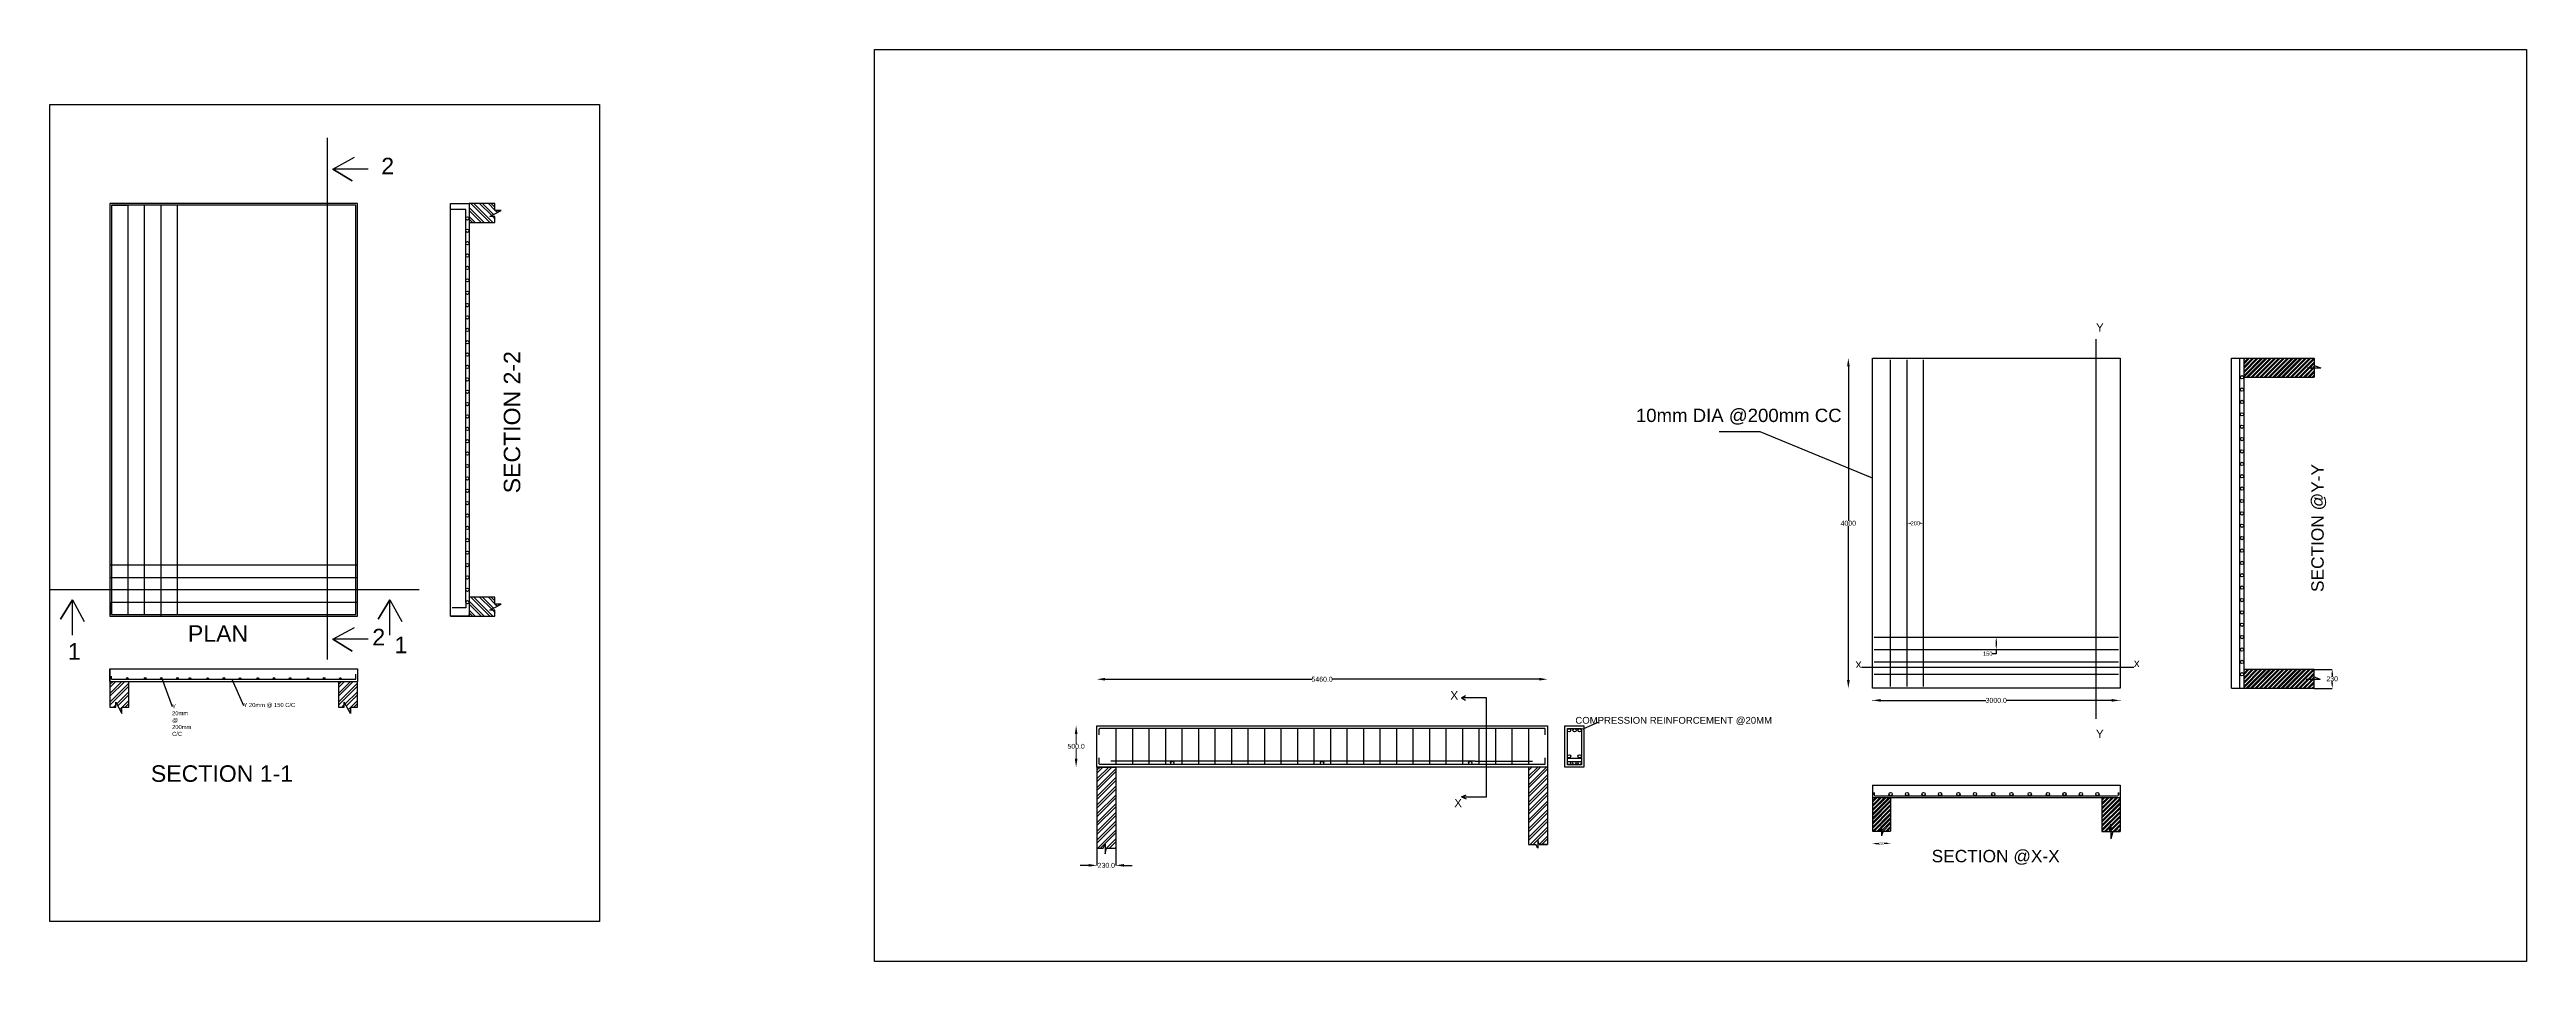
# Model space of a CAD drawing. Header units: millimetres. Extents: x -15359 to 171203, y -161916 to 32466.
# Drawn here: x 4728 to 34741, y -24000 to -12951 of the extents above; entities that cross this region are included whole.
import ezdxf
from ezdxf import colors
from ezdxf.entities.mleader import LeaderData, LeaderLine
from ezdxf.math import Vec2, Vec3

# ---------------------------------------------------------------- set-up
doc = ezdxf.new("R2010")
doc.units = ezdxf.units.MM
doc.header["$MEASUREMENT"] = 0
doc.styles.get("Standard").update_dxf_attribs({"font": 'Arial.ttf'})
doc.dimstyles.get("Standard").update_dxf_attribs({"dimtxt": 0.18, "dimasz": 0.18, "dimexe": 0.18, "dimexo": 0.0625, "dimgap": 0.09, "dimtad": 0, "dimtih": 1, "dimtoh": 1, "dimzin": 0, "dimdsep": 46, "dimtxsty": 'Standard', "dimcen": 0.09, "dimadec": 0, "dimazin": 0, "dimtfac": 1, "dimtofl": 0, "dimtmove": 0, "dimatfit": 3, "dimfxl": 0, "dimtolj": 1, "dimtzin": 0, "dimarcsym": 0})

msp = doc.modelspace()

# ---------------------------------------------------------------- texts
for s, height, p in [('Y', 100, (29524.76747, -16367.81337)), ('10mm DIA @200mm CC', 161.1657344, (23949.99062, -17464.03641)), ('x', 100, (29983.78088, -20432.97857)), ('X', 102.89906, (21701.16176, -20827.79839)), ('COMPRESSION REINFORCEMENT @20MM', 82.9340004, (23216.33751, -21119.95355)), ('Y', 100, (29524.76747, -21292.96443)), ('X', 100, (21749.20403, -22130.92751)), ('SECTION @X-X', 150, (27533.81509, -22798.33115))]:
    msp.add_text(s, height=height).set_placement(p)
for s, height, rotation, p in [('SECTION @Y-Y', 150, 90, (32283.85766, -19524.10238)), ('x', 100, 180, (26682.5979, -20365.38323))]:
    msp.add_text(s, height=height, rotation=rotation).set_placement(p)
at = {"char_height": 200, "attachment_point": 1}
for s, insert in [('2', (8747.76891, -14262.20878)), ('PLAN', (6404.76872, -19927.28803)), ('2', (8639.4992, -19970.00792)), ('1', (8908.00455, -20065.224)), ('1', (4949.71594, -20143.1278)), ('SECTION 1-1', (5956.26085, -21623.51634))]:
    msp.add_mtext_dynamic_manual_height_columns(s, width=2406.6417052, gutter_width=1, heights=[0], dxfattribs=dict(at, insert=insert))
at = {"insert": (10231.80794, -18328.04902), "char_height": 200, "attachment_point": 1, "rotation": 90}
msp.add_mtext_dynamic_manual_height_columns('SECTION 2-2', width=2406.6417052, gutter_width=1, heights=[0], dxfattribs=at)

# ---------------------------------------------------------------- blocks, each defined once
blk = doc.blocks.new('*D206')
at = {"color": 0, "lineweight": -2}
for p, q in [((26816, -20836), (26816, -20837)), ((26916, -20837), (28192, -20837)), ((29716, -20837), (28441, -20837)), ((29816, -20837), (29816, -20836))]:
    blk.add_line(p, q, dxfattribs=at)
at = {"color": 0}
for points in [[(26916, -20820), (26916, -20853), (26816, -20837)], [(29716, -20820), (29716, -20853), (29816, -20837)]]:
    blk.add_solid(points, dxfattribs=at)
at = {"layer": 'Defpoints', "color": 0}
for p in [(26816, -20836), (29816, -20837), (29816, -20837)]:
    blk.add_point(p, dxfattribs=at)
at = {"color": 0, "insert": (28316, -20837), "char_height": 60, "attachment_point": 5}
blk.add_mtext('\\A1;3000.0', dxfattribs=at)
blk = doc.blocks.new('*D207')
at = {"color": 0, "lineweight": -2}
for p, q in [((26524, -16691), (26524, -16691)), ((26524, -20691), (26524, -20691))]:
    blk.add_line(p, q, dxfattribs=at)
at = {"color": 0, "lineweight": -3}
for p, q in [((26524, -16791), (26524, -18660)), ((26524, -20591), (26524, -18721))]:
    blk.add_line(p, q, dxfattribs=at)
at = {"color": 0}
for points in [[(26508, -16791), (26541, -16791), (26524, -16691)], [(26508, -20591), (26541, -20591), (26524, -20691)]]:
    blk.add_solid(points, dxfattribs=at)
at = {"layer": 'Defpoints', "color": 0}
for p in [(26524, -16691), (26524, -20691), (26524, -20691)]:
    blk.add_point(p, dxfattribs=at)
at = {"color": 0, "insert": (26524, -18691), "char_height": 60, "attachment_point": 5}
blk.add_mtext('\\A1;4000', dxfattribs=at)
blk = doc.blocks.new('*D208')
at = {"color": 0, "lineweight": -2}
for p, q in [((17518, -20581), (20024, -20581)), ((22778, -20581), (20273, -20581))]:
    blk.add_line(p, q, dxfattribs=at)
at = {"color": 0}
for points in [[(17518, -20564), (17518, -20597), (17418, -20581)], [(22778, -20564), (22778, -20597), (22878, -20581)]]:
    blk.add_solid(points, dxfattribs=at)
at = {"layer": 'Defpoints', "color": 0}
for p in [(17418, -20581), (22878, -20581), (22878, -20581)]:
    blk.add_point(p, dxfattribs=at)
at = {"color": 0, "insert": (20148, -20581), "char_height": 60, "attachment_point": 5}
blk.add_mtext('\\A1;5460.0', dxfattribs=at)
blk = doc.blocks.new('*D209')
at = {"color": 0, "lineweight": -2}
for p, q in [((17167, -21144), (17167, -21144)), ((17167, -21644), (17167, -21644))]:
    blk.add_line(p, q, dxfattribs=at)
at = {"color": 0, "lineweight": 15}
for p, q in [((17167, -21244), (17167, -21364)), ((17167, -21544), (17167, -21425))]:
    blk.add_line(p, q, dxfattribs=at)
at = {"color": 0}
for points in [[(17151, -21244), (17184, -21244), (17167, -21144)], [(17151, -21544), (17184, -21544), (17167, -21644)]]:
    blk.add_solid(points, dxfattribs=at)
at = {"layer": 'Defpoints', "color": 0}
for p in [(17167, -21144), (17167, -21644), (17167, -21644)]:
    blk.add_point(p, dxfattribs=at)
at = {"color": 0, "insert": (17167, -21394), "char_height": 60, "attachment_point": 5}
blk.add_mtext('\\A1;500.0', dxfattribs=at)
blk = doc.blocks.new('*D213')
at = {"color": 0, "lineweight": -2}
for p, q in [((17418, -22628), (17418, -22836)), ((17648, -22628), (17648, -22836)), ((17318, -22836), (17218, -22836)), ((17748, -22836), (17848, -22836))]:
    blk.add_line(p, q, dxfattribs=at)
at = {"color": 0}
for points in [[(17318, -22819), (17318, -22852), (17418, -22836)], [(17748, -22819), (17748, -22852), (17648, -22836)]]:
    blk.add_solid(points, dxfattribs=at)
at = {"layer": 'Defpoints', "color": 0}
for p in [(17418, -22628), (17648, -22628), (17648, -22836)]:
    blk.add_point(p, dxfattribs=at)
at = {"color": 0, "insert": (17533, -22836), "char_height": 60, "attachment_point": 5}
blk.add_mtext('\\A1;230.0', dxfattribs=at)
blk = doc.blocks.new('*D214')
at = {"color": 0, "lineweight": -2}
for p, q in [((32169, -20461), (32387, -20461)), ((32169, -20691), (32387, -20691)), ((32387, -20521), (32387, -20545)), ((32387, -20631), (32387, -20606))]:
    blk.add_line(p, q, dxfattribs=at)
at = {"color": 0}
for points in [[(32377, -20521), (32397, -20521), (32387, -20461)], [(32377, -20631), (32397, -20631), (32387, -20691)]]:
    blk.add_solid(points, dxfattribs=at)
at = {"layer": 'Defpoints', "color": 0}
for p in [(32169, -20461), (32169, -20691), (32387, -20691)]:
    blk.add_point(p, dxfattribs=at)
at = {"color": 0, "insert": (32387, -20576), "char_height": 60, "attachment_point": 5}
blk.add_mtext('\\A1;230', dxfattribs=at)
blk = doc.blocks.new('*D210')
at = {"color": 0, "lineweight": -2}
for p, q in [((27236, -20071), (27236, -18690)), ((27276, -18691), (27281, -18691)), ((27396, -18691), (27392, -18691)), ((27436, -20071), (27436, -18690))]:
    blk.add_line(p, q, dxfattribs=at)
at = {"color": 0}
for points in [[(27276, -18684), (27276, -18697), (27236, -18691)], [(27396, -18684), (27396, -18697), (27436, -18691)]]:
    blk.add_solid(points, dxfattribs=at)
at = {"layer": 'Defpoints', "color": 0}
for p in [(27436, -18691), (27236, -20071), (27436, -20071)]:
    blk.add_point(p, dxfattribs=at)
at = {"color": 0, "insert": (27336, -18691), "char_height": 50, "attachment_point": 5}
blk.add_mtext('\\A1;200', dxfattribs=at)
blk = doc.blocks.new('*D211')
at = {"color": 0, "lineweight": -2}
for p, q in [((27436, -20071), (28316, -20071)), ((27436, -20221), (28316, -20221)), ((28316, -20271), (28266, -20271)), ((28316, -20121), (28316, -20171)), ((28316, -20221), (28316, -20271))]:
    blk.add_line(p, q, dxfattribs=at)
at = {"color": 0}
for points in [[(28308, -20121), (28324, -20121), (28316, -20071)], [(28308, -20171), (28324, -20171), (28316, -20221)]]:
    blk.add_solid(points, dxfattribs=at)
at = {"layer": 'Defpoints', "color": 0}
for p in [(27436, -20071), (27436, -20221), (28316, -20221)]:
    blk.add_point(p, dxfattribs=at)
at = {"color": 0, "insert": (28213, -20271), "char_height": 50, "attachment_point": 5}
blk.add_mtext('\\A1;150', dxfattribs=at)
blk = doc.blocks.new('*D205')
at = {"color": 0, "lineweight": -2}
for p, q in [((26816, -22571), (26816, -22571)), ((26856, -22571), (26893, -22571)), ((26996, -22571), (26959, -22571)), ((27036, -22571), (27036, -22571))]:
    blk.add_line(p, q, dxfattribs=at)
at = {"color": 0}
for points in [[(26856, -22565), (26856, -22578), (26816, -22571)], [(26996, -22565), (26996, -22578), (27036, -22571)]]:
    blk.add_solid(points, dxfattribs=at)
at = {"layer": 'Defpoints', "color": 0}
for p in [(26816, -22571), (27036, -22571), (27036, -22571)]:
    blk.add_point(p, dxfattribs=at)
at = {"color": 0, "insert": (26926, -22571), "char_height": 30, "attachment_point": 5}
blk.add_mtext('\\A1;220', dxfattribs=at)

# ---------------------------------------------------------------- dimensions: what is measured, and where the dimension line sits
for base, p1, p2, override, picture, middle in [((26524.23524, -20690.65154), (26524.23524, -16690.65154), (26524.23524, -20690.65154), {"dimtxt": 60, "dimasz": 100, "dimdec": 0, "dimlwd": 65533}, '*D207', (26524.23524, -18690.65154)), ((28316.16666, -20220.65154), (27436.16666, -20070.65154), (27436.16666, -20220.65154), {"dimtxt": 50, "dimasz": 50, "dimdec": 0}, '*D211', (28213.27994, -20270.65154)), ((32387.16608, -20690.65154), (32168.65659, -20460.65154), (32168.65659, -20690.65154), {"dimtxt": 60, "dimasz": 60, "dimdec": 0}, '*D214', (32387.16608, -20575.65154)), ((17167.49581, -21644.25817), (17167.49581, -21144.25817), (17167.49581, -21644.25817), {"dimtxt": 60, "dimasz": 100, "dimdec": 1, "dimlwd": 15}, '*D209', (17167.49581, -21394.25817))]:
    dim = msp.add_linear_dim(base=base, p1=p1, p2=p2, angle=90, dimstyle='Standard', override=override)
    dim.commit()
    dim.dimension.update_dxf_attribs({"geometry": picture, "text_midpoint": middle})
for base, p1, p2, override, picture, middle in [((27436.16666, -18690.65154), (27236.16666, -20070.65154), (27436.16666, -20070.65154), {"dimtxt": 50, "dimasz": 40, "dimdec": 0}, '*D210', (27336.16666, -18690.65154)), ((22878.37887, -20580.6491), (17418.37887, -20580.6491), (22878.37887, -20580.6491), {"dimtxt": 60, "dimasz": 100, "dimexe": 20, "dimexo": 20, "dimdec": 1}, '*D208', (20148.37887, -20580.6491)), ((29816.16666, -20836.61288), (26816.16666, -20836.43288), (29816.16666, -20836.61288), {"dimtxt": 60, "dimasz": 100, "dimdec": 1}, '*D206', (28316.16666, -20836.61288)), ((17648.37887, -22835.73892), (17418.37887, -22627.50684), (17648.37887, -22627.50684), {"dimtxt": 60, "dimasz": 100, "dimdec": 1}, '*D213', (17533.37887, -22835.73892)), ((27036.16666, -22571.44863), (26815.80666, -22571.44863), (27036.16666, -22571.44863), {"dimtxt": 30, "dimasz": 40, "dimdec": 0}, '*D205', (26925.98666, -22571.44863))]:
    dim = msp.add_linear_dim(base=base, p1=p1, p2=p2, dimstyle='Standard', override=override)
    dim.commit()
    dim.dimension.update_dxf_attribs({"geometry": picture, "text_midpoint": middle})

# ---------------------------------------------------------------- hatches: boundary and pattern name
h = msp.add_hatch()
h.set_pattern_fill('ANSI32', color=256, scale=200, angle=90)
h.set_pattern_definition([(135, (10546.71, -18288.11), (-53.033, -53.033), []), (135, (10546.71, -18252.755), (-53.033, -53.033), [])])
h.paths.add_polyline_path([(9811.87177, -14817.05722), (9811.87177, -15047.05722), (10124.13189, -15047.05722), (10124.13189, -14975.70101), (10064.2264, -14975.70101), (10199.8472, -14899.95805), (10124.13189, -14899.95805), (10124.13189, -14817.05722)])
h = msp.add_hatch()
h.set_pattern_fill('ANSI32', color=256, scale=100)
h.set_pattern_definition([(45, (13546.707, -21465.913), (-26.516504, 26.516504), []), (45, (13564.385, -21465.913), (-26.516504, 26.516504), [])])
h.paths.add_polyline_path([(32070.72838, -20577.92431), (32168.65659, -20577.92431), (32168.65659, -20460.65154), (31318.65659, -20460.65154), (31318.65659, -20690.65154), (32168.65659, -20690.65154), (32168.65659, -20596.69462)])
h.paths.add_polyline_path([(32168.65659, -16823.64124), (32085.69243, -16805.93112), (32168.65659, -16805.93112), (32168.65659, -16690.65154), (31318.65659, -16690.65154), (31318.65659, -16920.65154), (32168.65659, -16920.65154)])
h = msp.add_hatch()
h.set_pattern_fill('ANSI32', color=256, scale=200, angle=90)
h.set_pattern_definition([(135, (10546.71, -23058.11), (-53.033, -53.033), []), (135, (10546.71, -23022.755), (-53.033, -53.033), [])])
h.paths.add_polyline_path([(9811.87177, -19587.05722), (9811.87177, -19817.05722), (10124.13189, -19817.05722), (10124.13189, -19745.70101), (10064.2264, -19745.70101), (10199.8472, -19669.95805), (10124.13189, -19669.95805), (10124.13189, -19587.05722)])
h = msp.add_hatch()
h.set_pattern_fill('ANSI32', color=256, scale=200)
h.set_pattern_definition([(45, (2217.21, -21341.33), (-53.033, 53.033), []), (45, (2252.56, -21341.33), (-53.033, 53.033), [])])
h.paths.add_polyline_path([(5458.26047, -20918.75596), (5529.61668, -20918.75596), (5529.61668, -20858.85047), (5605.35964, -20994.47127), (5605.35964, -20918.75596), (5688.26047, -20918.75596), (5688.26047, -20606.49584), (5458.26047, -20606.49584)])
h = msp.add_hatch()
h.set_pattern_fill('ANSI32', color=256, scale=200)
h.set_pattern_definition([(45, (4987.21, -21341.33), (-53.033, 53.033), []), (45, (5022.56, -21341.33), (-53.033, 53.033), [])])
h.paths.add_polyline_path([(8458.26047, -20606.49584), (8228.26047, -20606.49584), (8228.26047, -20918.75596), (8299.61668, -20918.75596), (8299.61668, -20858.85047), (8375.35964, -20994.47127), (8375.35964, -20918.75596), (8458.26047, -20918.75596)])
h = msp.add_hatch()
h.set_pattern_fill('ANSI32', color=256, scale=200)
h.set_pattern_definition([(45, (12968.635, -21465.91), (-53.033, 53.033), []), (45, (13003.99, -21465.91), (-53.033, 53.033), [])])
h.paths.add_polyline_path([(17648.37887, -21644.25817), (17418.37887, -21644.25817), (17418.37887, -22627.50684), (17648.37887, -22627.50684), (17648.37887, -22624.30265)])
h.paths.add_polyline_path([(22878.37887, -21644.25817), (22648.37887, -21644.25817), (22648.37887, -22582.87519), (22878.37887, -22582.87519)])
h = msp.add_hatch()
h.set_pattern_fill('ANSI32', color=256, scale=100)
h.set_pattern_definition([(45, (12968.635, -21953.002), (-26.516504, 26.516504), []), (45, (12986.312, -21953.002), (-26.516504, 26.516504), [])])
h.paths.add_polyline_path([(29702.65559, -22334.81653), (29702.65559, -22423.66909), (29816.16666, -22423.66909), (29816.16666, -22012.57851), (29596.16666, -22012.57851), (29596.16666, -22423.66909), (29686.51966, -22423.66909)])
h.paths.add_polyline_path([(26927.29881, -22356.35512), (26927.29881, -22419.66768), (27036.16666, -22419.66768), (27036.16666, -22012.57851), (26816.16666, -22012.57851), (26816.16666, -22419.66768), (26913.68601, -22419.66768)])

# ---------------------------------------------------------------- linework, layer by layer
for p, q in [((8092.12445, -14019.18556), (8092.12445, -20342.0857)), ((8160.92307, -14398.8349), (8421.71085, -14255.73246)), ((8589.96073, -14398.8349), (8160.92307, -14398.8349)), ((8160.92307, -14398.8349), (8396.47328, -14541.93733)), ((8396.47328, -14541.93733), (8160.92307, -14398.8349)), ((5478.26047, -14837.05722), (5678.26047, -14837.05722)), ((5678.26047, -14837.05722), (5678.26047, -19797.05722)), ((5878.26047, -19797.05722), (5878.26047, -14837.05722)), ((6078.26047, -14837.05722), (6078.26047, -19817.05722)), ((6278.26047, -19797.05722), (6278.26047, -14837.05722)), ((9586.87177, -14817.05722), (9811.87177, -14817.05722)), ((9586.87177, -19817.05722), (9586.87177, -14817.05722)), ((9770.93694, -14888.72485), (9586.87177, -14888.72485)), ((9770.93694, -19647.14872), (9770.93694, -14888.72485)), ((9811.87177, -14817.05722), (9811.87177, -19817.05722)), ((10124.13189, -14817.05722), (9811.87177, -14817.05722)), ((10064.2264, -14975.70101), (10199.8472, -14899.95805)), ((10124.13189, -14975.70101), (10064.2264, -14975.70101)), ((10124.13189, -14899.95805), (10124.13189, -14817.05722)), ((10199.8472, -14899.95805), (10124.13189, -14899.95805)), ((10124.13189, -15047.05722), (10124.13189, -14975.70101)), ((10124.13189, -15047.05722), (10124.13189, -14975.70101)), ((9811.87177, -15047.05722), (10124.13189, -15047.05722)), ((29524.76747, -16461.26975), (29524.76747, -21059.32348)), ((27036.16666, -20670.65154), (27036.16666, -16710.65154)), ((27236.16666, -20670.65154), (27236.16666, -16710.65154)), ((27436.16666, -20670.65154), (27436.16666, -16710.65154)), ((31168.65659, -20690.65154), (31168.65659, -16690.65154)), ((31168.65659, -16690.65154), (32168.65659, -16690.65154)), ((31267.27256, -20690.65154), (31267.27256, -16690.65154)), ((31318.65659, -20690.65154), (31318.65659, -16690.65154)), ((32168.65659, -16823.64124), (32085.69243, -16805.93112)), ((32085.69243, -16805.93112), (32247.39781, -16805.93112)), ((32168.65659, -16690.65154), (32168.65659, -16920.65154)), ((32168.65659, -16780.47284), (32247.39781, -16805.93112)), ((31318.65659, -16920.65154), (32168.65659, -16920.65154)), ((8458.26047, -19197.05722), (5458.26047, -19197.05722)), ((4728.15683, -19492.93731), (9206.4279, -19492.93731)), ((5458.26047, -19347.05722), (8458.26047, -19347.05722)), ((8458.26047, -19497.05722), (5458.26047, -19497.05722)), ((5005.94422, -19619.12482), (4862.84179, -19854.67502)), ((4862.84179, -19854.67502), (5005.94422, -19619.12482)), ((5005.94422, -20048.16247), (5005.94422, -19619.12482)), ((5005.94422, -19619.12482), (5149.04665, -19879.91259)), ((5478.26047, -19797.05722), (5478.26047, -19647.05722)), ((5478.26047, -19647.05722), (8458.26047, -19647.05722)), ((8852.88018, -19619.12482), (8709.77775, -19854.67502)), ((8709.77775, -19854.67502), (8852.88018, -19619.12482)), ((8852.88018, -20048.16247), (8852.88018, -19619.12482)), ((8852.88018, -19619.12482), (8995.98261, -19879.91259)), ((9770.93694, -19717.33914), (9607.42851, -19717.33914)), ((9770.93694, -19647.14872), (9770.93694, -19717.33914)), ((10124.13189, -19587.05722), (9811.87177, -19587.05722)), ((9811.87177, -19817.05722), (9811.87177, -19797.05722)), ((10064.2264, -19745.70101), (10199.8472, -19669.95805)), ((10124.13189, -19745.70101), (10064.2264, -19745.70101)), ((10124.13189, -19669.95805), (10124.13189, -19587.05722)), ((10199.8472, -19669.95805), (10124.13189, -19669.95805)), ((10124.13189, -19817.05722), (10124.13189, -19745.70101)), ((10124.13189, -19817.05722), (10124.13189, -19745.70101)), ((8160.92307, -20096.89069), (8421.71085, -19953.78826)), ((8589.96073, -20096.89069), (8160.92307, -20096.89069)), ((8160.92307, -20096.89069), (8396.47328, -20239.99312)), ((8396.47328, -20239.99312), (8160.92307, -20096.89069)), ((9586.87177, -19817.05722), (9811.87177, -19817.05722)), ((9786.87177, -19817.05722), (9586.87177, -19817.05722)), ((9811.87177, -19817.05722), (9786.87177, -19817.05722)), ((9811.87177, -19817.05722), (10124.13189, -19817.05722)), ((26836.16666, -20070.65154), (29796.16666, -20070.65154)), ((26836.16666, -20220.65154), (29796.16666, -20220.65154)), ((26836.16666, -20370.65154), (29796.16666, -20370.65154)), ((5458.26047, -20456.49584), (5458.26047, -20606.49584)), ((5458.26047, -20606.49584), (5458.26047, -20456.49584)), ((5458.26047, -20456.49584), (8458.26047, -20456.49584)), ((5458.26047, -20606.49584), (5458.26047, -20581.49584)), ((5458.26047, -20606.49584), (8458.26047, -20606.49584)), ((5458.26047, -20606.49584), (5458.26047, -20918.75596)), ((5478.26047, -20581.49584), (5478.26047, -20544.69303)), ((5478.26047, -20581.49584), (8438.26047, -20581.49584)), ((5688.26047, -20918.75596), (5688.26047, -20606.49584)), ((8228.26047, -20606.49584), (8228.26047, -20918.75596)), ((8438.26047, -20581.49584), (8438.26047, -20518.06376)), ((8458.26047, -20456.49584), (8458.26047, -20606.49584)), ((8458.26047, -20918.75596), (8458.26047, -20606.49584)), ((26682.5979, -20432.97857), (29983.78088, -20432.97857)), ((26836.16666, -20520.65154), (29796.16666, -20520.65154)), ((31168.65659, -20690.65154), (32168.65659, -20690.65154)), ((31318.65659, -20460.65154), (32168.65659, -20460.65154)), ((32168.65659, -20596.69462), (32070.72838, -20577.92431)), ((32070.72838, -20577.92431), (32241.82435, -20577.92431)), ((32168.65659, -20690.65154), (32168.65659, -20460.65154)), ((32168.65659, -20460.65154), (32168.65659, -20460.65154)), ((32168.65659, -20460.65154), (32168.65659, -20460.65154)), ((32168.65659, -20460.65154), (32168.65659, -20460.65154)), ((32168.65659, -20460.65154), (32168.65659, -20460.65154)), ((32168.65659, -20460.65154), (32168.65659, -20460.65154)), ((32168.65659, -20460.65154), (32168.65659, -20460.65154)), ((32168.65659, -20549.76886), (32241.82435, -20577.92431)), ((5458.26047, -20918.75596), (5529.61668, -20918.75596)), ((5458.26047, -20918.75596), (5529.61668, -20918.75596)), ((5529.61668, -20918.75596), (5529.61668, -20858.85047)), ((5529.61668, -20858.85047), (5605.35964, -20994.47127)), ((5605.35964, -20918.75596), (5688.26047, -20918.75596)), ((5605.35964, -20994.47127), (5605.35964, -20918.75596)), ((8228.26047, -20918.75596), (8299.61668, -20918.75596)), ((8228.26047, -20918.75596), (8299.61668, -20918.75596)), ((8299.61668, -20918.75596), (8299.61668, -20858.85047)), ((8375.35964, -20997.47951), (8299.61668, -20858.85047)), ((8375.35964, -20918.75596), (8458.26047, -20918.75596)), ((8375.35964, -20918.75596), (8375.35964, -20997.47951)), ((21837.87629, -20807.20448), (21887.08998, -20777.62532)), ((21837.87629, -20807.20448), (21885.4086, -20833.07616)), ((17648.37887, -21174.25817), (17648.37887, -21614.25817)), ((17848.37887, -21174.25817), (17848.37887, -21614.25817)), ((18048.37887, -21174.25817), (18048.37887, -21614.25817)), ((18248.37887, -21174.25817), (18248.37887, -21614.25817)), ((18448.37887, -21174.25817), (18448.37887, -21614.25817)), ((18648.37887, -21174.25817), (18648.37887, -21614.25817)), ((18848.37887, -21174.25817), (18848.37887, -21614.25817)), ((19048.37887, -21174.25817), (19048.37887, -21614.25817)), ((19248.37887, -21174.25817), (19248.37887, -21614.25817)), ((19448.37887, -21174.25817), (19448.37887, -21614.25817)), ((19648.37887, -21174.25817), (19648.37887, -21614.25817)), ((19848.37887, -21174.25817), (19848.37887, -21614.25817)), ((20048.37887, -21174.25817), (20048.37887, -21614.25817)), ((20248.37887, -21174.25817), (20248.37887, -21614.25817)), ((20448.37887, -21174.25817), (20448.37887, -21614.25817)), ((20648.37887, -21174.25817), (20648.37887, -21614.25817)), ((20848.37887, -21174.25817), (20848.37887, -21614.25817)), ((21048.37887, -21174.25817), (21048.37887, -21614.25817)), ((21248.37887, -21174.25817), (21248.37887, -21614.25817)), ((21448.37887, -21174.25817), (21448.37887, -21614.25817)), ((21648.37887, -21174.25817), (21648.37887, -21614.25817)), ((21848.37887, -21174.25817), (21848.37887, -21614.25817)), ((22048.37887, -21174.25817), (22048.37887, -21614.25817)), ((22248.37887, -21174.25817), (22248.37887, -21614.25817)), ((22448.37887, -21174.25817), (22448.37887, -21614.25817)), ((22648.37887, -21174.25817), (22648.37887, -21614.25817)), ((18331.35656, -21574.25817), (17588.98287, -21574.25817)), ((22001.875, -21574.25817), (18331.35656, -21574.25817)), ((22001.875, -21574.25817), (22698.85739, -21574.25817)), ((23119.19843, -21537.04022), (23289.19843, -21537.04022)), ((23119.19843, -21617.04022), (23119.19843, -21577.04022)), ((23119.19843, -21577.04022), (23289.19843, -21577.04022)), ((23119.19843, -21617.04022), (23119.19843, -21587.04022)), ((23119.19843, -21617.04022), (23119.19843, -21597.04022)), ((17418.37887, -21644.25817), (17418.37887, -22627.50684)), ((17418.37887, -21644.25817), (17648.37887, -21644.25817)), ((17648.37887, -21644.25817), (17648.37887, -22624.30265)), ((22878.37887, -21644.25817), (22648.37887, -21644.25817)), ((22648.37887, -21644.25817), (22648.37887, -21644.25817)), ((22648.37887, -21644.25817), (22648.37887, -22582.87519)), ((22878.37887, -21644.25817), (22878.37887, -22582.87519)), ((26816.16666, -21862.57851), (26816.16666, -21862.57851)), ((26816.16666, -21862.57851), (29816.16666, -21862.57851)), ((26816.16666, -21862.57851), (26816.16666, -22419.66768)), ((29816.16666, -21862.57851), (29816.16666, -22423.66909)), ((21837.87629, -22007.20448), (21892.13424, -21980.74063)), ((21837.87629, -22007.20448), (21893.81563, -22029.47015)), ((26816.16666, -21992.57851), (26816.16666, -21992.57851)), ((26816.16666, -21992.57851), (26816.16666, -21992.57851)), ((26816.16666, -21992.57851), (26816.16666, -21992.57851)), ((26816.16666, -21992.57851), (26816.16666, -21992.57851)), ((26816.16666, -21992.57851), (26816.16666, -21992.57851)), ((26816.16666, -22012.57851), (29816.16666, -22012.57851)), ((26836.16666, -21952.57851), (26836.16666, -21982.57851)), ((26836.16666, -21982.57851), (26836.16666, -21952.57851)), ((26846.16666, -21992.57851), (29786.16666, -21992.57851)), ((27036.16666, -22012.57851), (27036.16666, -22419.66768)), ((29596.16666, -22012.57851), (29596.16666, -22423.66909)), ((29796.16666, -21952.57851), (29796.16666, -21982.57851)), ((29796.16666, -21982.57851), (29796.16666, -21952.57851)), ((29796.16666, -21952.57851), (29796.16666, -21952.57851)), ((26816.16666, -22419.66768), (27036.16666, -22419.66768)), ((26816.16666, -22419.66768), (26816.16666, -22419.66768)), ((26816.16666, -22419.66768), (26816.16666, -22419.66768)), ((26816.16666, -22419.66768), (26816.16666, -22419.66768)), ((26816.16666, -22419.66768), (26816.16666, -22419.66768)), ((26816.16666, -22419.66768), (26816.16666, -22419.66768)), ((26816.16666, -22419.66768), (26816.16666, -22419.66768)), ((26913.68601, -22419.66768), (26927.29881, -22356.35512)), ((26927.29881, -22356.35512), (26927.29881, -22479.59432)), ((26946.51688, -22419.66768), (26927.29881, -22479.59432)), ((27036.16666, -22419.66768), (27036.16666, -22419.66768)), ((27036.16666, -22419.66768), (27036.16666, -22419.66768)), ((29596.16666, -22423.66909), (29816.16666, -22423.66909)), ((29686.51966, -22423.66909), (29702.65559, -22334.81653)), ((29702.65559, -22334.81653), (29702.65559, -22515.16387)), ((29730.52677, -22423.66909), (29702.65559, -22515.16387)), ((17418.37887, -22627.50684), (17496.73095, -22627.50684)), ((17418.37887, -22627.50684), (17496.73095, -22627.50684)), ((17496.73095, -22627.50684), (17518.46651, -22578.0193)), ((17518.46651, -22578.0193), (17518.46651, -22695.31585)), ((17518.46651, -22695.31585), (17533.37887, -22627.50684)), ((17533.37887, -22627.50684), (17648.37887, -22627.50684)), ((17648.37887, -22624.30265), (17648.37887, -22627.50684)), ((22648.37887, -22582.87519), (22738.16989, -22582.87519)), ((22648.37887, -22582.87519), (22738.16989, -22582.87519)), ((22648.37887, -22582.87519), (22738.16989, -22582.87519)), ((22648.37887, -22582.87519), (22738.16989, -22582.87519)), ((22648.37887, -22582.87519), (22738.16989, -22582.87519)), ((22648.37887, -22582.87519), (22738.16989, -22582.87519)), ((22648.37887, -22582.87519), (22738.16989, -22582.87519)), ((22760.7986, -22628.24063), (22738.16989, -22582.87519)), ((22775.85975, -22582.87519), (22760.7986, -22532.28763)), ((22760.7986, -22532.28763), (22760.7986, -22628.24063)), ((22764.17422, -22582.87519), (22764.17422, -22582.87519)), ((22775.85975, -22582.87519), (22878.37887, -22582.87519)), ((22878.37887, -22582.87519), (22775.85975, -22582.87519))]:
    msp.add_line(p, q)
for points in [[(14723.44184, -12950.87695), (34740.7158, -12950.87695), (34740.7158, -24000.26446), (14723.44184, -24000.26446)], [(4730.03846, -13617.08203), (11392.98363, -13617.08203), (11392.98363, -23515.22312), (4730.03846, -23515.22312)], [(5458.26047, -19817.05722), (8458.26047, -19817.05722), (8458.26047, -14817.05722), (5458.26047, -14817.05722)], [(5478.26047, -19797.05722), (8438.26047, -19797.05722), (8438.26047, -14837.05722), (5478.26047, -14837.05722)], [(26816.16666, -16690.65154), (29816.16666, -16690.65154), (29816.16666, -20690.65154), (26816.16666, -20690.65154)], [(17418.37887, -21144.25817), (22878.37887, -21144.25817), (22878.37887, -21644.25817), (17418.37887, -21644.25817)], [(23089.19843, -21147.04022), (23319.19843, -21147.04022), (23319.19843, -21647.04022), (23089.19843, -21647.04022)], [(23119.19843, -21177.04022), (23289.19843, -21177.04022), (23289.19843, -21617.04022), (23119.19843, -21617.04022)]]:
    msp.add_lwpolyline(points, close=True)
msp.add_lwpolyline([(21837.87629, -22007.20448), (22137.87629, -22007.20448), (22137.87629, -20807.20448), (21837.87629, -20807.20448)])
for points in [[(17448.37887, -21254.25817), (17448.37887, -21184.25817, -0.4142135624), (17458.37887, -21174.25817), (22838.37887, -21174.25817, -0.4142135624), (22848.37887, -21184.25817), (22848.37887, -21254.25817)], [(22848.37887, -21534.25817), (22848.37887, -21604.25817, -0.4142135624), (22838.37887, -21614.25817), (17458.37887, -21614.25817, -0.4142135624), (17448.37887, -21604.25817), (17448.37887, -21534.25817)]]:
    msp.add_lwpolyline(points, format="xyb")
for centre, radius in [((9790.79423, -14997.14872), 20), ((9790.536, -15297.14872), 20), ((9790.536, -15297.14872), 20), ((9790.67946, -15147.14872), 20), ((9790.7527, -15597.14872), 20), ((9790.86747, -15447.14872), 20), ((9790.60924, -15747.14872), 20), ((9790.60924, -15747.14872), 20), ((9790.94071, -15897.14872), 20), ((9790.351, -16047.14872), 20), ((9790.68248, -16197.14872), 20), ((9790.68248, -16197.14872), 20), ((9790.82594, -16047.14872), 20), ((9790.42425, -16497.14872), 20), ((9790.42425, -16497.14872), 20), ((9790.56771, -16347.14872), 20), ((9790.64095, -16797.14872), 20), ((9790.75572, -16647.14872), 20), ((9790.49749, -16947.14872), 20), ((9790.49749, -16947.14872), 20), ((9790.82896, -17097.14872), 20), ((31293.52822, -16920.90019), 20), ((31293.52822, -17070.90019), 20), ((9790.57073, -17397.14872), 20), ((9790.57073, -17397.14872), 20), ((9790.71419, -17247.14872), 20), ((31293.52822, -17220.90019), 20), ((31293.52822, -17370.90019), 20), ((9790.78743, -17697.14872), 20), ((9790.9022, -17547.14872), 20), ((31293.52822, -17520.90019), 20), ((31293.52822, -17670.90019), 20), ((9790.64397, -17847.14872), 20), ((9790.64397, -17847.14872), 20), ((9790.97544, -17997.14872), 20), ((31293.52822, -17820.90019), 20), ((31293.52822, -17970.90019), 20), ((9790.71721, -18297.14872), 20), ((9790.71721, -18297.14872), 20), ((9790.86067, -18147.14872), 20), ((31293.52822, -18120.90019), 20), ((31293.52822, -18270.90019), 20), ((9790.93392, -18597.14872), 20), ((9791.04869, -18447.14872), 20), ((31293.52822, -18420.90019), 20), ((31293.52822, -18570.90019), 20), ((9790.79045, -18747.14872), 20), ((9790.79045, -18747.14872), 20), ((9791.12193, -18897.14872), 20), ((31293.52822, -18720.90019), 20), ((31293.52822, -18870.90019), 20), ((9790.86369, -19197.14872), 20), ((9790.86369, -19197.14872), 20), ((9791.00716, -19047.14872), 20), ((31293.52822, -19020.90019), 20), ((31293.52822, -19170.90019), 20), ((9791.0804, -19497.14872), 20), ((9791.19517, -19347.14872), 20), ((31293.52822, -19320.90019), 20), ((31293.52822, -19470.90019), 20), ((9790.93694, -19647.14872), 20), ((31293.52822, -19620.90019), 20), ((31293.52822, -19770.90019), 20), ((31293.52822, -19920.90019), 20), ((31293.52822, -20070.90019), 20), ((31293.52822, -20220.90019), 20), ((31293.52822, -20370.90019), 20), ((5671.17414, -20570.51143), 10), ((5887.37228, -20570.51143), 10), ((6082.98051, -20569.04158), 10), ((6278.58874, -20570.51143), 10), ((6428.49272, -20571.71137), 10), ((6644.69085, -20571.71137), 10), ((6840.29908, -20570.24151), 10), ((7035.90732, -20571.71137), 10), ((7036.1492, -20571.86642), 10), ((7252.34733, -20571.86642), 10), ((7447.95557, -20570.39656), 10), ((7643.5638, -20571.86642), 10), ((7643.77234, -20571.99951), 10), ((7859.97048, -20571.99951), 10), ((8055.57871, -20570.52966), 10), ((8251.18694, -20571.99951), 10), ((31293.52822, -20520.90019), 20), ((23141.24606, -21198.09423), 20), ((23206.85417, -21198.09423), 20), ((23267.99685, -21198.09423), 20), ((18331.35656, -21594.25817), 20), ((20148.37887, -21594.25817), 20), ((21943.40738, -21594.25817), 20), ((23140.28406, -21514.77205), 20), ((23140.28406, -21597.04022), 20), ((23204.19843, -21597.04022), 20), ((23267.833, -21514.77205), 20), ((23267.833, -21597.04022), 20), ((27036.16666, -21972.57851), 20), ((27236.16666, -21972.57851), 20), ((27236.16666, -21972.57851), 20), ((27436.16666, -21972.57851), 20), ((27436.16666, -21972.57851), 20), ((27436.16666, -21972.57851), 20), ((27436.16666, -21972.57851), 20), ((27636.16666, -21972.57851), 20), ((27636.16666, -21972.57851), 20), ((27636.16666, -21972.57851), 20), ((27858.69384, -21972.57851), 20), ((27858.69384, -21972.57851), 20), ((28058.69384, -21972.57851), 20), ((28058.69384, -21972.57851), 20), ((28279.7102, -21972.57851), 20), ((28500.72655, -21972.57851), 20), ((28721.74291, -21972.57851), 20), ((28942.75927, -21972.57851), 20), ((29142.75927, -21972.57851), 20), ((29142.75927, -21972.57851), 20), ((29143.22358, -21972.57851), 20), ((29342.75927, -21972.57851), 20), ((29542.75927, -21972.57851), 20)]:
    msp.add_circle(centre, radius)
for centre, start, end in [((26846.16666, -21982.57851), 180, 270), ((29786.16666, -21982.57851), 270, 0)]:
    msp.add_arc(centre, 10, start, end)

msp.set_redraw_order([(e.dxf.handle, doc.entitydb.next_handle()) for e in msp.query("TEXT MTEXT ATTDEF DIMENSION ARC_DIMENSION")])  # texts and dimensions are drawn at this point

# ---------------------------------------------------------------- leaders
msp.add_leader([(26816.16666, -18143.31211), (25456.79395, -17582.4685), (24957.37283, -17582.4685)], dimstyle='Standard', override={"dimasz": 60, "dimgap": 0.09, "dimtad": 0})
ml = msp.add_multileader_mtext('Standard')
ml.set_content('Y 20mm @ 200mm C/C', color=256)
ml.set_leader_properties()
ml.build(insert=Vec2(0, 0))
ml.multileader.update_dxf_attribs({"dogleg_length": 0.36, "arrow_head_size": 0.18})
ctx = ml.context
ctx.base_point, ctx.char_height, ctx.arrow_head_size, ctx.landing_gap_size, ctx.plane_origin = Vec3(6213.71111, -20909.96164), 50, 0.18, 0.09, Vec3(6082.98051, -20559.04158)
notes = []
notes.append((ctx, [(0, (1, 1, 0), (6213.35111, -20909.96164), (1, 0), 0.36, [(0, [(6082.98051, -20559.04158)], 0, [])])]))
ctx.mtext.insert, ctx.mtext.width, ctx.mtext.flow_direction = Vec3(6213.80111, -20884.53531), 73.9427012, 5
ml = msp.add_multileader_mtext('Standard')
ml.set_content('Y 20mm @ 150 C/C', color=256)
ml.set_leader_properties()
ml.build(insert=Vec2(0, 0))
ml.multileader.update_dxf_attribs({"dogleg_length": 0.36, "arrow_head_size": 0.18})
ctx = ml.context
ctx.base_point, ctx.char_height, ctx.arrow_head_size, ctx.landing_gap_size, ctx.plane_origin = Vec3(7078.42512, -20899.94455), 50, 0.18, 0.09, Vec3(6937.18787, -20581.49584)
notes.append((ctx, [(0, (1, 1, 0), (7078.06512, -20899.94455), (1, 0), 0.36, [(0, [(6937.18787, -20581.49584)], 0, [])])]))
ctx.mtext.insert, ctx.mtext.flow_direction = Vec3(7078.51512, -20867.59462), 5
ml = msp.add_multileader_mtext('Standard')
ml.set_content('', color=256)
ml.set_leader_properties()
ml.build(insert=Vec2(0, 0))
ml.multileader.update_dxf_attribs({"dogleg_length": 0.36, "arrow_head_size": 45})
ctx = ml.context
ctx.base_point, ctx.char_height, ctx.arrow_head_size, ctx.landing_gap_size, ctx.plane_origin = Vec3(23493.71683, -21100.36415), 0.18, 45, 0.09, Vec3(23267.99685, -21198.09423)
notes.append((ctx, [(0, (1, 1, 0), (23493.35683, -21100.36415), (1, 0), 0.36, [(0, [(23267.99685, -21198.09423)], 0, [])])]))
ctx.mtext.insert, ctx.mtext.flow_direction = Vec3(23493.80683, -21100.27415), 5
for ctx, leaders in notes:
    for number, flags, end, landing, length, lines in leaders:
        leader = LeaderData()
        leader.index, (leader.has_last_leader_line, leader.has_dogleg_vector, leader.attachment_direction) = number, flags
        leader.last_leader_point, leader.dogleg_vector, leader.dogleg_length = Vec3(end), Vec3(landing), length
        for number, points, colour, breaks in lines:
            line = LeaderLine()
            line.index, line.vertices, line.color, line.breaks = number, Vec3.list(points), colors.encode_raw_color(colour), breaks
            leader.lines.append(line)
        ctx.leaders.append(leader)

doc.saveas('drawing.dxf')
